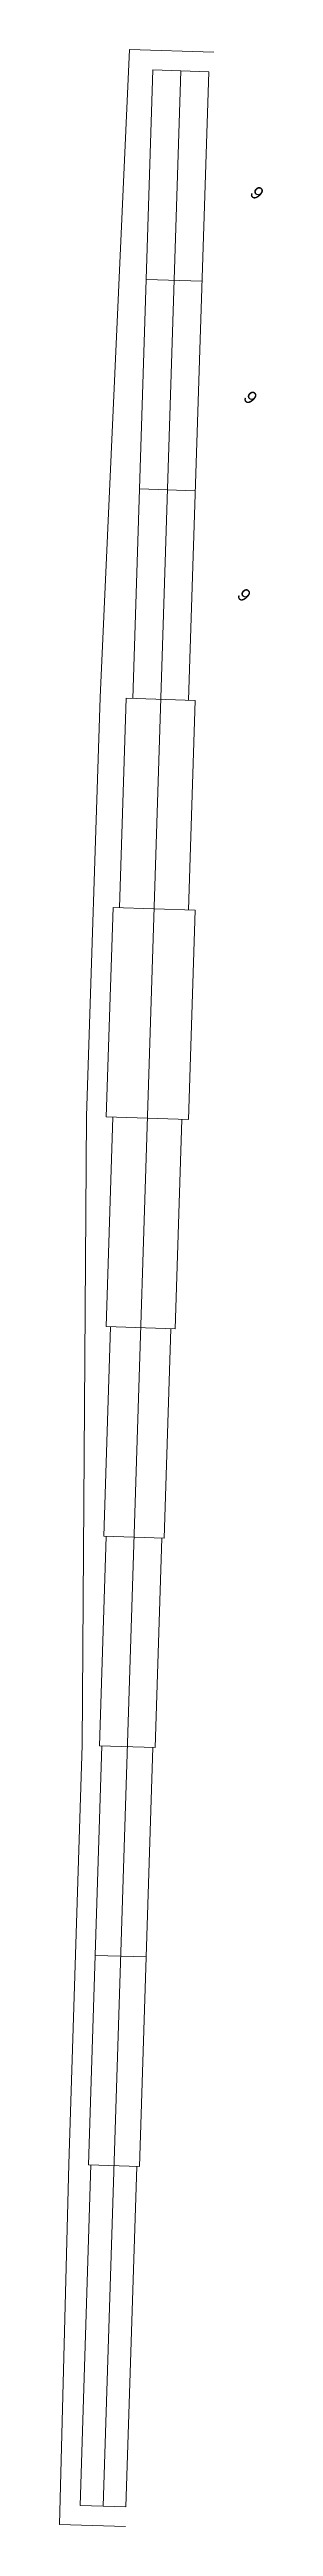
# Model space of a CAD drawing. Extents: x 2537068 to 2538547, y 7113338 to 7130059.
# Drawn here: x 2538038.6 to 2538069.5, y 7127246.1 to 7127624.3 of the extents above; entities that cross this region are included whole.
import ezdxf
from ezdxf.enums import TextEntityAlignment as Align

# ---------------------------------------------------------------- set-up
doc = ezdxf.new("R2010")
doc.units = 0
doc.header["$LTSCALE"] = 40
doc.header["$MEASUREMENT"] = 0
doc.linetypes.add('DGN Style 2', pattern=[45.56792, 27.340752, -18.227168])
for name, color, linetype, lineweight in [('D_RD_RETW_Symbol', 2, 'Continuous', 0), ('D_RET_WALL_1', 20, 'Continuous', 30), ('RD_RW_Pr_Conc_Hidden', 20, 'DGN Style 2', 13)]:
    doc.layers.add(name, color=color, linetype=linetype, lineweight=lineweight)
doc.styles.add('Style-LEROY', font='LEROY.shx')

msp = doc.modelspace()

# ---------------------------------------------------------------- texts
at = {"layer": 'RD_RW_Pr_Conc_Hidden', "linetype": 'Continuous', "style": 'Style-LEROY'}
for p in [(2538068.81, 7127603.61), (2538067.82, 7127572.38), (2538066.85, 7127542.22)]:
    msp.add_text('9', height=2, rotation=313.1751, dxfattribs=at).set_placement(p, align=Align.TOP_LEFT)

# ---------------------------------------------------------------- linework, layer by layer
at = {"layer": 'D_RD_RETW_Symbol', "linetype": 'Continuous', "lineweight": 13, "ltscale": 0.02}
msp.add_line((2538045.15, 7127249.22), (2538056.99, 7127621.03), dxfattribs=at)
at = {"layer": 'D_RET_WALL_1', "color": 7, "linetype": 'Continuous', "lineweight": 13, "ltscale": 0.1, "flags": 128}
msp.add_lwpolyline([(2538062, 7127623.88), (2538049.18, 7127624.29), (2538044.69, 7127525.38), (2538042.65, 7127461.41), (2538041.97, 7127365.38), (2538039.93, 7127301.42), (2538038.55, 7127246.43), (2538048.55, 7127246.11)], dxfattribs=at)
at = {"layer": 'RD_RW_Pr_Conc_Hidden', "linetype": 'Continuous'}
for p, q in [((2538052.75, 7127621.17), (2538049.69, 7127525.22)), ((2538061.24, 7127620.9), (2538052.75, 7127621.17)), ((2538061.24, 7127620.9), (2538058.18, 7127524.95)), ((2538060.22, 7127588.92), (2538051.73, 7127589.19)), ((2538059.2, 7127556.93), (2538050.71, 7127557.2)), ((2538048.69, 7127525.25), (2538047.67, 7127493.27)), ((2538059.18, 7127524.92), (2538048.69, 7127525.25)), ((2538059.18, 7127524.92), (2538058.16, 7127492.93)), ((2538046.67, 7127493.3), (2538046.28, 7127481.13)), ((2538059.16, 7127492.9), (2538046.67, 7127493.3)), ((2538059.16, 7127492.9), (2538058.14, 7127460.92)), ((2538046.28, 7127481.13), (2538045.65, 7127461.31)), ((2538046.65, 7127461.28), (2538045.63, 7127429.3)), ((2538058.14, 7127460.92), (2538045.65, 7127461.31)), ((2538057.14, 7127460.95), (2538056.13, 7127428.96)), ((2538045.28, 7127397.29), (2538046.3, 7127429.28)), ((2538056.13, 7127428.96), (2538045.63, 7127429.3)), ((2538054.44, 7127397), (2538055.46, 7127428.99)), ((2538044.59, 7127365.3), (2538045.61, 7127397.28)), ((2538054.44, 7127397), (2538045.28, 7127397.29)), ((2538053.09, 7127365.03), (2538054.11, 7127397.01)), ((2538042.93, 7127301.32), (2538044.97, 7127365.29)), ((2538053.09, 7127365.03), (2538044.59, 7127365.3)), ((2538050.68, 7127301.07), (2538052.71, 7127365.04)), ((2538051.69, 7127333.06), (2538043.95, 7127333.3)), ((2538041.65, 7127249.33), (2538043.3, 7127301.31)), ((2538050.68, 7127301.07), (2538042.93, 7127301.32)), ((2538048.64, 7127249.11), (2538050.3, 7127301.09)), ((2538048.64, 7127249.11), (2538041.65, 7127249.33))]:
    msp.add_line(p, q, dxfattribs=at)

msp.set_redraw_order([(e.dxf.handle, doc.entitydb.next_handle()) for e in msp.query("TEXT MTEXT ATTDEF DIMENSION ARC_DIMENSION")])  # texts and dimensions are drawn at this point

doc.saveas('drawing.dxf')
